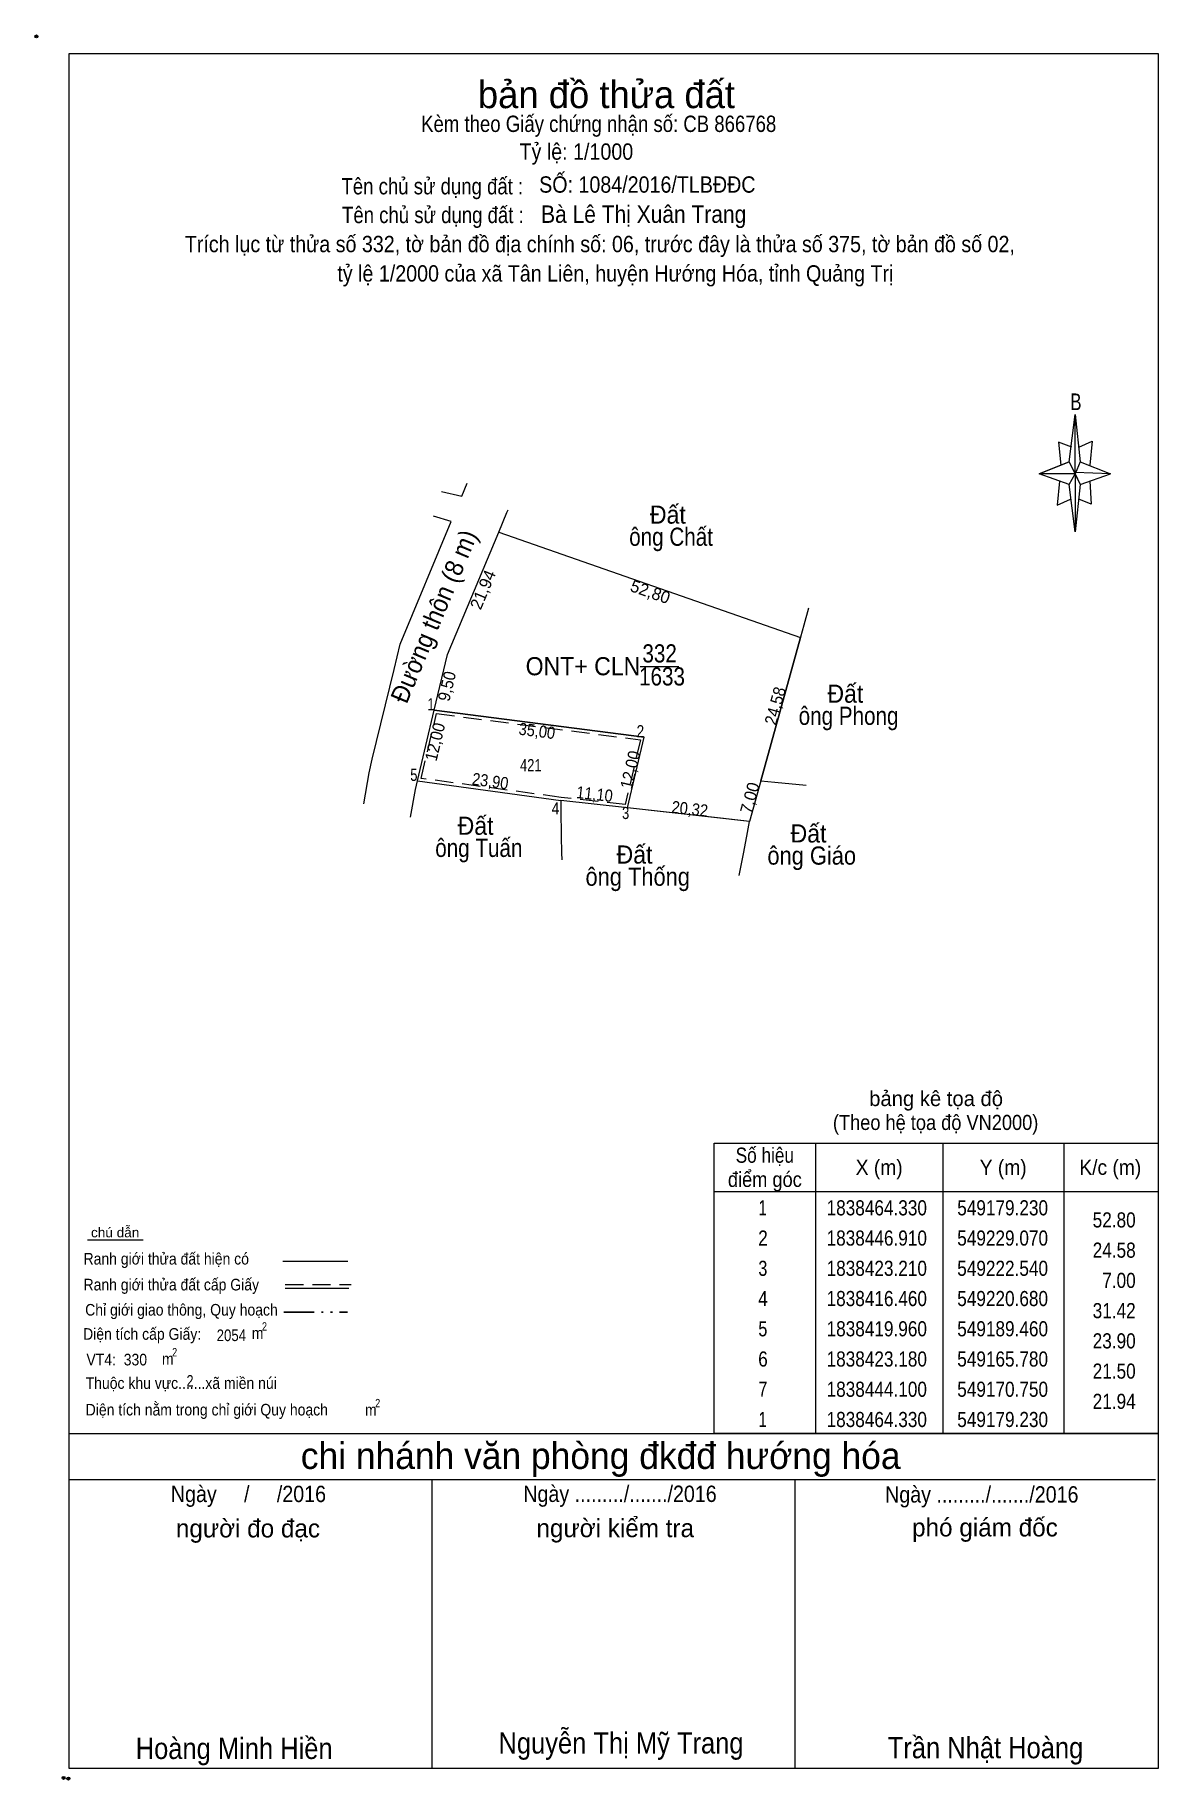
# Model space of a CAD drawing. Header units: metres. Extents: x 548548 to 550357, y 1838110 to 1838601.
# Drawn here: x 549102.6 to 549288.2, y 1838258 to 1838546.5 of the extents above; entities that cross this region are included whole.
import ezdxf
from ezdxf.enums import TextEntityAlignment as Align

# ---------------------------------------------------------------- set-up
doc = ezdxf.new("R2010")
doc.units = ezdxf.units.M
doc.header["$PDMODE"] = 32
doc.header["$PDSIZE"] = 0.5
for name, pattern in [('DASH_DOUBLE_DOT', [9.2, 5, -1.2, 0.3, -1.2, 0.3, -1.2]), ('DOTTED', [1.5, 0.3, -1.2]), ('MEDIUM_DASHED', [4.5, 3, -1.5])]:
    doc.linetypes.add(name, pattern=pattern)
for name, color, linetype, lineweight in [('1', 7, 'DOTTED', 13), ('15', 7, 'Continuous', 13), ('28', 7, 'Continuous', 13), ('63', 7, 'Continuous', 13)]:
    doc.layers.add(name, color=color, linetype=linetype, lineweight=lineweight)

msp = doc.modelspace()

# ---------------------------------------------------------------- texts
at = {"layer": '1', "width": 0.8}
msp.add_text('421', height=2, dxfattribs=at).set_placement((549184.515, 1838424.79), align=Align.CENTER)
at = {"layer": '28'}
for s, height, p in [('bản đồ thửa đất', 4.5, (549197.02, 1838534.43)), ('bản đồ thửa đất', 4.5, (549197.02, 1838534.43)), ('bảng kê tọa độ', 2.5, (549251.51, 1838369.41)), ('chi nhánh văn phòng đkđđ hướng hóa', 4.374, (549196.07, 1838309.41)), ('chi nhánh văn phòng đkđđ hướng hóa', 4.374, (549196.07, 1838309.41)), ('người đo đạc', 3, (549137.765, 1838298.09)), ('người đo đạc', 3, (549137.765, 1838298.09)), ('người kiểm tra', 3, (549198.475, 1838298.13)), ('người kiểm tra', 3, (549198.475, 1838298.13)), ('phó giám đốc', 3, (549259.58, 1838298.25)), ('phó giám đốc', 3, (549259.58, 1838298.25))]:
    msp.add_text(s, height=height, dxfattribs=at).set_placement(p, align=Align.CENTER)
for s, height, width, p in [('Kèm theo Giấy chứng nhận số: CB 866768', 2.7, 0.85, (549195.74, 1838530.49)), ('Tỷ lệ: 1/1000', 2.7, 0.9, (549192.05, 1838525.9)), ('Tên chủ sử dụng đất :', 2.7, 0.85, (549168.24, 1838520.17)), ('SỐ: 1084/2016/TLBĐĐC', 2.7, 0.9, (549203.775, 1838520.45)), ('Tên chủ sử dụng đất :', 2.7, 0.85, (549168.33, 1838515.42)), ('Trích lục từ thửa số 332, tờ bản đồ địa chính số: 06, trước đây là thửa số 375, tờ bản đồ số 02,', 2.7, 0.9, (549195.93, 1838510.61)), (' tỷ lệ 1/2000 của xã Tân Liên, huyện Hướng Hóa, tỉnh Quảng Trị', 2.7, 0.9, (549198.045, 1838505.75)), ('B', 2.755, 0.75, (549274.62, 1838484.49)), ('B', 2.755, 0.75, (549274.62, 1838484.49)), ('(Theo hệ tọa độ VN2000)', 2.5, 0.9, (549251.43, 1838365.46)), ('chú dẫn', 1.6, 1.05, (549115.815, 1838347.71)), ('chú dẫn', 1.6, 1.05, (549115.815, 1838347.71)), ('Ranh giới thửa đất hiện có ', 1.92, 0.9, (549124.58, 1838343.21)), ('Ranh giới thửa đất hiện có ', 1.92, 0.9, (549124.58, 1838343.21)), ('Ranh giới thửa đất cấp Giấy', 1.92, 0.9, (549125.09, 1838338.93)), ('Ranh giới thửa đất cấp Giấy', 1.92, 0.9, (549125.09, 1838338.93)), ('Chỉ giới giao thông, Quy hoạch', 1.92, 0.9, (549126.775, 1838334.77)), ('Chỉ giới giao thông, Quy hoạch', 1.92, 0.9, (549126.775, 1838334.77)), ('Diện tích cấp Giấy: ', 1.92, 0.9, (549120.595, 1838330.77)), ('Diện tích cấp Giấy: ', 1.92, 0.9, (549120.595, 1838330.77)), ('2', 1.4, 0.8, (549140.49, 1838332.27)), ('2054', 1.92, 0.85, (549135.02, 1838330.55)), ('m', 1.92, 0.9, (549139.35, 1838330.91)), (' VT4:  330', 1.92, 0.9, (549115.755, 1838326.53)), ('m', 1.92, 0.9, (549124.51, 1838326.65)), ('2', 1.4, 0.8, (549125.65, 1838328.01)), ('Thuộc khu vực.......xã miền núi', 1.92, 0.9, (549126.735, 1838322.65)), ('2', 1.92, 0.8, (549128.185, 1838323.01)), ('2', 1.4, 0.8, (549159.21, 1838319.59)), ('Diện tích nằm trong chỉ giới Quy hoạch     ', 1.92, 0.9, (549132.57, 1838318.25)), ('m', 1.92, 0.9, (549158.07, 1838318.23)), ('Ngày     /     /2016', 2.7, 0.9, (549137.845, 1838303.93)), ('Ngày     /     /2016', 2.7, 0.9, (549137.845, 1838303.93)), ('Ngày ........./......./2016', 2.7, 0.9, (549199.26, 1838303.95)), ('Ngày ........./......./2016', 2.7, 0.9, (549199.26, 1838303.95)), ('Ngày ........./......./2016', 2.7, 0.9, (549259.06, 1838303.85)), ('Ngày ........./......./2016', 2.7, 0.9, (549259.06, 1838303.85)), ('Nguyễn Thị Mỹ Trang', 3.5, 0.9, (549199.425, 1838262.35)), ('Hoàng Minh Hiền', 3.5, 0.9, (549135.485, 1838261.45)), ('Trần Nhật Hoàng', 3.5, 0.9, (549259.675, 1838261.57)), ('Trần Nhật Hoàng', 3.5, 0.9, (549259.675, 1838261.57))]:
    msp.add_text(s, height=height, dxfattribs=dict(at, width=width)).set_placement(p, align=Align.CENTER)
at = {"layer": '28', "width": 0.9}
msp.add_text('Bà Lê Thị Xuân Trang', height=2.88, dxfattribs=at).set_placement((549186.22, 1838515.46))
at = {"layer": '63'}
for s, height, width, p in [('Đất ', 3, 0.95, (549207.7, 1838465.72)), ('ông Chất', 3, 0.85, (549207.7, 1838462.06)), ('332', 3, 0.85, (549205.81, 1838442.77)), ('ONT+ CLN', 3, 0.95, (549193.14, 1838440.65)), ('1633', 3, 0.85, (549206.2, 1838438.96)), ('Đất ', 3, 0.95, (549237.04, 1838436.11)), ('ông Phong', 3, 0.85, (549237.04, 1838432.45)), ('Đất ', 3, 0.95, (549175.92, 1838414.27)), ('Đất ', 3, 0.95, (549230.95, 1838413)), ('ông Tuấn', 3, 0.85, (549175.925, 1838410.61)), ('Đất ', 3, 0.95, (549202.19, 1838409.51)), ('ông Giáo', 3, 0.9, (549230.95, 1838409.34)), ('ông Thống', 3, 0.9, (549202.19, 1838405.85)), ('Số hiệu', 2.5, 0.85, (549223.2, 1838360.04)), ('điểm góc', 2.5, 0.9, (549223.2, 1838356.04)), ('X (m)', 2.5, 0.95, (549242.1, 1838358.04)), ('Y (m)', 2.5, 0.95, (549262.595, 1838358.04)), ('K/c (m)', 2.5, 0.95, (549280.3, 1838358.04)), (' 1', 2.5, 0.75, (549222.495, 1838351.34)), ('1838464.330', 2.5, 0.85, (549241.7, 1838351.34)), ('549179.230', 2.5, 0.85, (549262.505, 1838351.34)), (' 2', 2.5, 0.85, (549222.5, 1838346.34)), ('1838446.910', 2.5, 0.85, (549241.7, 1838346.34)), ('549229.070', 2.5, 0.85, (549262.505, 1838346.34)), (' 3', 2.5, 0.8, (549222.5, 1838341.34)), ('1838423.210', 2.5, 0.85, (549241.7, 1838341.34)), ('549222.540', 2.5, 0.85, (549262.505, 1838341.34)), (' 4', 2.5, 0.85, (549222.495, 1838336.34)), ('1838416.460', 2.5, 0.85, (549241.7, 1838336.34)), ('549220.680', 2.5, 0.85, (549262.505, 1838336.34)), (' 5', 2.5, 0.8, (549222.5, 1838331.34)), ('1838419.960', 2.5, 0.85, (549241.7, 1838331.34)), ('549189.460', 2.5, 0.85, (549262.505, 1838331.34)), (' 6', 2.5, 0.85, (549222.5, 1838326.34)), ('1838423.180', 2.5, 0.85, (549241.7, 1838326.34)), ('549165.780', 2.5, 0.85, (549262.505, 1838326.34)), ('1838444.100', 2.5, 0.85, (549241.7, 1838321.34)), ('549170.750', 2.5, 0.85, (549262.505, 1838321.34)), (' 7', 2.5, 0.8, (549222.5, 1838321.34)), (' 1', 2.5, 0.75, (549222.495, 1838316.34)), ('1838464.330', 2.5, 0.85, (549241.7, 1838316.34)), ('549179.230', 2.5, 0.85, (549262.505, 1838316.34))]:
    msp.add_text(s, height=height, dxfattribs=dict(at, width=width)).set_placement(p, align=Align.CENTER)
for s, height, rotation, width, p in [('Đường thôn (8 m)', 3, 67.252, 0.95, (549169.885, 1838449.82)), ('9,50', 2, 76.608, 0.95, (549171.617, 1838438.613)), ('24,58', 2, 74.596, 0.95, (549225.876, 1838435.324)), ('12,00', 2, 76.658, 0.95, (549169.656, 1838429.409)), ('35,00', 2, 352.678, 0.9, (549185.408, 1838430.464)), ('12,00', 2, 76.658, 0.95, (549201.936, 1838424.799)), ('23,90', 2, 352.233, 0.9, (549177.685, 1838422.159)), ('11,10', 2, 353.637, 0.9, (549194.949, 1838420.016)), ('20,32', 2, 353.613, 0.9, (549210.694, 1838417.575))]:
    msp.add_text(s, height=height, rotation=rotation, dxfattribs=dict(at, width=width)).set_placement(p, align=Align.CENTER)
for s, rotation, p in [('21,94', 67.258, (549177.524, 1838454.423)), ('52,80', 340.735, (549203.94, 1838453.507)), ('7,00', 74.594, (549221.681, 1838420.104))]:
    msp.add_text(s, height=2, rotation=rotation, dxfattribs=at).set_placement(p, align=Align.CENTER)
for s, height, width, p in [(' 1', 2, 0.75, (549168.55, 1838434.86)), (' 2', 2, 0.85, (549203.26, 1838430.4)), (' 5', 2, 0.8, (549165.78, 1838423.18)), (' 4', 2, 0.85, (549189.23, 1838417.65)), (' 3', 2, 0.8, (549200.79, 1838416.88)), ('52.80', 2.5, 0.85, (549284.5, 1838349.34)), ('24.58', 2.5, 0.85, (549284.5, 1838344.34)), ('7.00', 2.5, 0.85, (549284.5, 1838339.34)), ('31.42', 2.5, 0.85, (549284.5, 1838334.34)), ('23.90', 2.5, 0.85, (549284.5, 1838329.34)), ('21.50', 2.5, 0.85, (549284.5, 1838324.34)), ('21.94', 2.5, 0.85, (549284.5, 1838319.34))]:
    msp.add_text(s, height=height, dxfattribs=dict(at, width=width)).set_placement(p, align=Align.RIGHT)

# ---------------------------------------------------------------- linework, layer by layer
at = {"layer": '1', "linetype": 'Continuous'}
msp.add_lwpolyline([(549179.23, 1838464.33), (549229.07, 1838446.91), (549222.54, 1838423.21), (549220.68, 1838416.46), (549200.49, 1838418.72), (549203.26, 1838430.4), (549168.55, 1838434.86), (549170.75, 1838444.1)], close=True, dxfattribs=at)
at = {"layer": '1', "linetype": 'MEDIUM_DASHED'}
msp.add_lwpolyline([(549168.93, 1838434.31), (549202.65, 1838429.97), (549200.11, 1838419.27), (549189.52, 1838420.45), (549166.39, 1838423.6)], close=True, dxfattribs=at)
at = {"layer": '15'}
for p in [(549168.55, 1838434.86), (549200.49, 1838418.72)]:
    msp.add_line(p, (549203.26, 1838430.4), dxfattribs=at)
at = {"layer": '28'}
for p, q in [((549273.52, 1838475.97), (549274.52, 1838483.77)), ((549273.52, 1838475.97), (549274.52, 1838483.77)), ((549273.52, 1838472.17), (549268.52, 1838473.97)), ((549273.52, 1838472.17), (549268.52, 1838473.97)), ((549275.32, 1838475.97), (549280.32, 1838473.97)), ((549275.32, 1838475.97), (549280.32, 1838473.97)), ((549275.32, 1838472.17), (549274.52, 1838464.37)), ((549275.32, 1838472.17), (549274.52, 1838464.37)), ((549276.92, 1838472.77), (549277.12, 1838468.97)), ((549276.92, 1838472.77), (549277.12, 1838468.97)), ((549277.12, 1838468.97), (549275.12, 1838469.77)), ((549277.12, 1838468.97), (549275.12, 1838469.77)), ((549111.24, 1838347.31), (549120.44, 1838347.31)), ((549111.24, 1838347.31), (549120.44, 1838347.31)), ((549143.52, 1838343.77), (549154.28, 1838343.77)), ((549143.52, 1838343.77), (549154.28, 1838343.77)), ((549143.92, 1838339.29), (549154.44, 1838339.29)), ((549143.92, 1838339.29), (549154.44, 1838339.29)), ((549108.2, 1838315.29), (549288.2, 1838315.29)), ((549108.2, 1838315.29), (549288.2, 1838315.29)), ((549108.2, 1838307.69), (549287.8, 1838307.69)), ((549108.2, 1838307.69), (549287.8, 1838307.69)), ((549108.2, 1838307.69), (549287.8, 1838307.69)), ((549108.2, 1838307.69), (549287.8, 1838307.69)), ((549108.2, 1838307.69), (549287.8, 1838307.69)), ((549108.2, 1838307.69), (549287.8, 1838307.69)), ((549168.2, 1838259.89), (549168.2, 1838307.69)), ((549168.2, 1838259.89), (549168.2, 1838307.69)), ((549228.2, 1838259.89), (549228.2, 1838307.69)), ((549228.2, 1838259.89), (549228.2, 1838307.69))]:
    msp.add_line(p, q, dxfattribs=at)
at = {"layer": '28', "linetype": 'MEDIUM_DASHED'}
msp.add_line((549143.92, 1838339.93), (549154.8, 1838339.93), dxfattribs=at)
msp.add_line((549143.92, 1838339.93), (549154.8, 1838339.93), dxfattribs=at)
at = {"layer": '28', "linetype": 'DASH_DOUBLE_DOT', "lineweight": 25}
msp.add_line((549143.72, 1838335.35), (549154.2, 1838335.35), dxfattribs=at)
msp.add_line((549143.72, 1838335.35), (549154.2, 1838335.35), dxfattribs=at)
at = {"layer": '28'}
for points in [[(549108.2, 1838543.49), (549288.2, 1838543.49), (549288.2, 1838259.89), (549108.2, 1838259.89)], [(549108.2, 1838543.49), (549288.2, 1838543.49), (549288.2, 1838259.89), (549108.2, 1838259.89)], [(549274.52, 1838483.77), (549275.32, 1838475.97), (549274.52, 1838473.97)], [(549274.52, 1838483.77), (549275.32, 1838475.97), (549274.52, 1838473.97)], [(549274.52, 1838473.97), (549268.52, 1838473.97), (549273.52, 1838475.97), (549275.32, 1838472.17), (549280.32, 1838473.97), (549274.52, 1838474.17)], [(549274.52, 1838473.97), (549268.52, 1838473.97), (549273.52, 1838475.97), (549275.32, 1838472.17), (549280.32, 1838473.97), (549274.52, 1838474.17)], [(549274.52, 1838473.97), (549274.52, 1838464.37), (549273.52, 1838472.17)], [(549274.52, 1838473.97), (549274.52, 1838464.37), (549273.52, 1838472.17)]]:
    msp.add_lwpolyline(points, close=True, dxfattribs=at)
for points in [[(549273.92, 1838478.37), (549271.72, 1838479.17), (549272.12, 1838475.37)], [(549273.92, 1838478.37), (549271.72, 1838479.17), (549272.12, 1838475.37)], [(549275.12, 1838478.37), (549277.32, 1838479.37), (549276.92, 1838475.37)], [(549275.12, 1838478.37), (549277.32, 1838479.37), (549276.92, 1838475.37)], [(549274.52, 1838473.97), (549273.52, 1838475.97), (549268.52, 1838473.97)], [(549274.52, 1838473.97), (549273.52, 1838475.97), (549268.52, 1838473.97)], [(549274.52, 1838473.97), (549275.32, 1838472.17), (549280.32, 1838473.97)], [(549274.52, 1838473.97), (549275.32, 1838472.17), (549280.32, 1838473.97)], [(549271.92, 1838472.77), (549271.52, 1838468.77), (549273.72, 1838469.77)], [(549271.92, 1838472.77), (549271.52, 1838468.77), (549273.72, 1838469.77)], [(549288.2, 1838259.89), (549108.2, 1838259.89), (549108.2, 1838307.69)], [(549288.2, 1838259.89), (549108.2, 1838259.89), (549108.2, 1838307.69)]]:
    msp.add_lwpolyline(points, dxfattribs=at)
for p in [(549102.8, 1838546.29), (549107.28, 1838258.33), (549108.08, 1838258.21)]:
    msp.add_point(p, dxfattribs=at)
at = {"layer": '63'}
for p, q in [((549169.74, 1838471.04), (549173.09, 1838470.29)), ((549169.74, 1838471.04), (549173.09, 1838470.29)), ((549162.93, 1838445.78), (549171.33, 1838466.06)), ((549162.93, 1838445.78), (549171.33, 1838466.06)), ((549162.93, 1838445.78), (549171.33, 1838466.06)), ((549171.33, 1838466.06), (549168.43, 1838466.98)), ((549171.33, 1838466.06), (549168.43, 1838466.98)), ((549171.33, 1838466.06), (549168.43, 1838466.98)), ((549179.23, 1838464.33), (549180.57, 1838467.54)), ((549180.57, 1838467.54), (549180.77, 1838468.01)), ((549170.75, 1838444.1), (549179.23, 1838464.33)), ((549179.23, 1838464.33), (549229.07, 1838446.91)), ((549161.91, 1838441.58), (549162.93, 1838445.78)), ((549222.54, 1838423.21), (549229.07, 1838446.91)), ((549168.55, 1838434.86), (549170.75, 1838444.1)), ((549158.32, 1838426.77), (549161.91, 1838441.58)), ((549202.61, 1838442.1), (549209, 1838442.1)), ((549165.78, 1838423.18), (549168.55, 1838434.86)), ((549165.78, 1838423.18), (549189.46, 1838419.95)), ((549222.54, 1838423.21), (549220.68, 1838416.46)), ((549222.54, 1838423.21), (549224.86, 1838422.99)), ((549224.86, 1838422.99), (549230.01, 1838422.5)), ((549200.49, 1838418.72), (549189.46, 1838419.96)), ((549189.46, 1838419.95), (549189.49, 1838418.35)), ((549189.49, 1838418.35), (549189.56, 1838414.06)), ((549220.21, 1838414.02), (549220.68, 1838416.46)), ((549220.21, 1838414.02), (549220.68, 1838416.46)), ((549220.21, 1838414.02), (549220.68, 1838416.46)), ((549220.21, 1838414.02), (549220.68, 1838416.46)), ((549220.21, 1838414.02), (549220.68, 1838416.46)), ((549220.21, 1838414.02), (549220.68, 1838416.46)), ((549220.21, 1838414.02), (549220.68, 1838416.46)), ((549220.21, 1838414.02), (549220.68, 1838416.46)), ((549220.21, 1838414.02), (549220.68, 1838416.46)), ((549220.21, 1838414.02), (549220.68, 1838416.46)), ((549220.21, 1838414.02), (549220.68, 1838416.46)), ((549220.21, 1838414.02), (549220.68, 1838416.46)), ((549189.56, 1838414.06), (549189.6, 1838411.27)), ((549219.66, 1838411.14), (549220.21, 1838414.02)), ((549219.66, 1838411.14), (549220.21, 1838414.02)), ((549219.66, 1838411.14), (549220.21, 1838414.02)), ((549219.66, 1838411.14), (549220.21, 1838414.02)), ((549219.66, 1838411.14), (549220.21, 1838414.02)), ((549219.66, 1838411.14), (549220.21, 1838414.02)), ((549219.66, 1838411.14), (549220.21, 1838414.02)), ((549219.66, 1838411.14), (549220.21, 1838414.02)), ((549219.66, 1838411.14), (549220.21, 1838414.02)), ((549219.66, 1838411.14), (549220.21, 1838414.02)), ((549219.66, 1838411.14), (549220.21, 1838414.02)), ((549219.66, 1838411.14), (549220.21, 1838414.02)), ((549189.6, 1838411.27), (549189.62, 1838410.11)), ((549231.6, 1838363.29), (549231.6, 1838315.29)), ((549252.6, 1838363.29), (549252.6, 1838315.29)), ((549272.6, 1838363.29), (549272.6, 1838315.29)), ((549214.8, 1838355.29), (549288.2, 1838355.29))]:
    msp.add_line(p, q, dxfattribs=at)
for points in [[(549169.74, 1838471.04), (549173.09, 1838470.29), (549173.97, 1838472.4)], [(549230.39, 1838451.72), (549229.62, 1838448.92), (549229.07, 1838446.93)], [(549158.32, 1838426.77), (549161.91, 1838441.58), (549162.93, 1838445.78)], [(549158.32, 1838426.77), (549161.91, 1838441.58), (549162.93, 1838445.78)], [(549156.91, 1838419.39), (549157.78, 1838424.54), (549158.32, 1838426.77)], [(549156.91, 1838419.38), (549157.78, 1838424.54), (549158.32, 1838426.77)], [(549156.91, 1838419.38), (549157.78, 1838424.54), (549158.32, 1838426.77)], [(549164.65, 1838417.19), (549165.43, 1838421.74), (549165.78, 1838423.18)], [(549220.68, 1838416.46), (549215.85, 1838417), (549200.49, 1838418.72)], [(549218.98, 1838407.56), (549219.09, 1838408.12), (549219.66, 1838411.14)], [(549218.98, 1838407.56), (549219.09, 1838408.12), (549219.66, 1838411.14)], [(549218.98, 1838407.56), (549219.09, 1838408.12), (549219.66, 1838411.14)], [(549218.98, 1838407.56), (549219.09, 1838408.12), (549219.66, 1838411.14)], [(549218.98, 1838407.56), (549219.09, 1838408.12), (549219.66, 1838411.14)], [(549218.98, 1838407.56), (549219.09, 1838408.12), (549219.66, 1838411.14)], [(549218.98, 1838407.56), (549219.09, 1838408.12), (549219.66, 1838411.14)], [(549218.98, 1838407.56), (549219.09, 1838408.12), (549219.66, 1838411.14)], [(549218.98, 1838407.56), (549219.09, 1838408.12), (549219.66, 1838411.14)], [(549218.98, 1838407.56), (549219.09, 1838408.12), (549219.66, 1838411.14)], [(549218.98, 1838407.56), (549219.09, 1838408.12), (549219.66, 1838411.14)], [(549218.98, 1838407.56), (549219.09, 1838408.12), (549219.66, 1838411.14)]]:
    msp.add_lwpolyline(points, dxfattribs=at)
msp.add_lwpolyline([(549214.8, 1838363.29), (549288.2, 1838363.29), (549288.2, 1838315.29), (549214.8, 1838315.29)], close=True, dxfattribs=at)

msp.set_redraw_order([(e.dxf.handle, doc.entitydb.next_handle()) for e in msp.query("TEXT MTEXT ATTDEF DIMENSION ARC_DIMENSION")])  # texts and dimensions are drawn at this point

doc.saveas('drawing.dxf')
